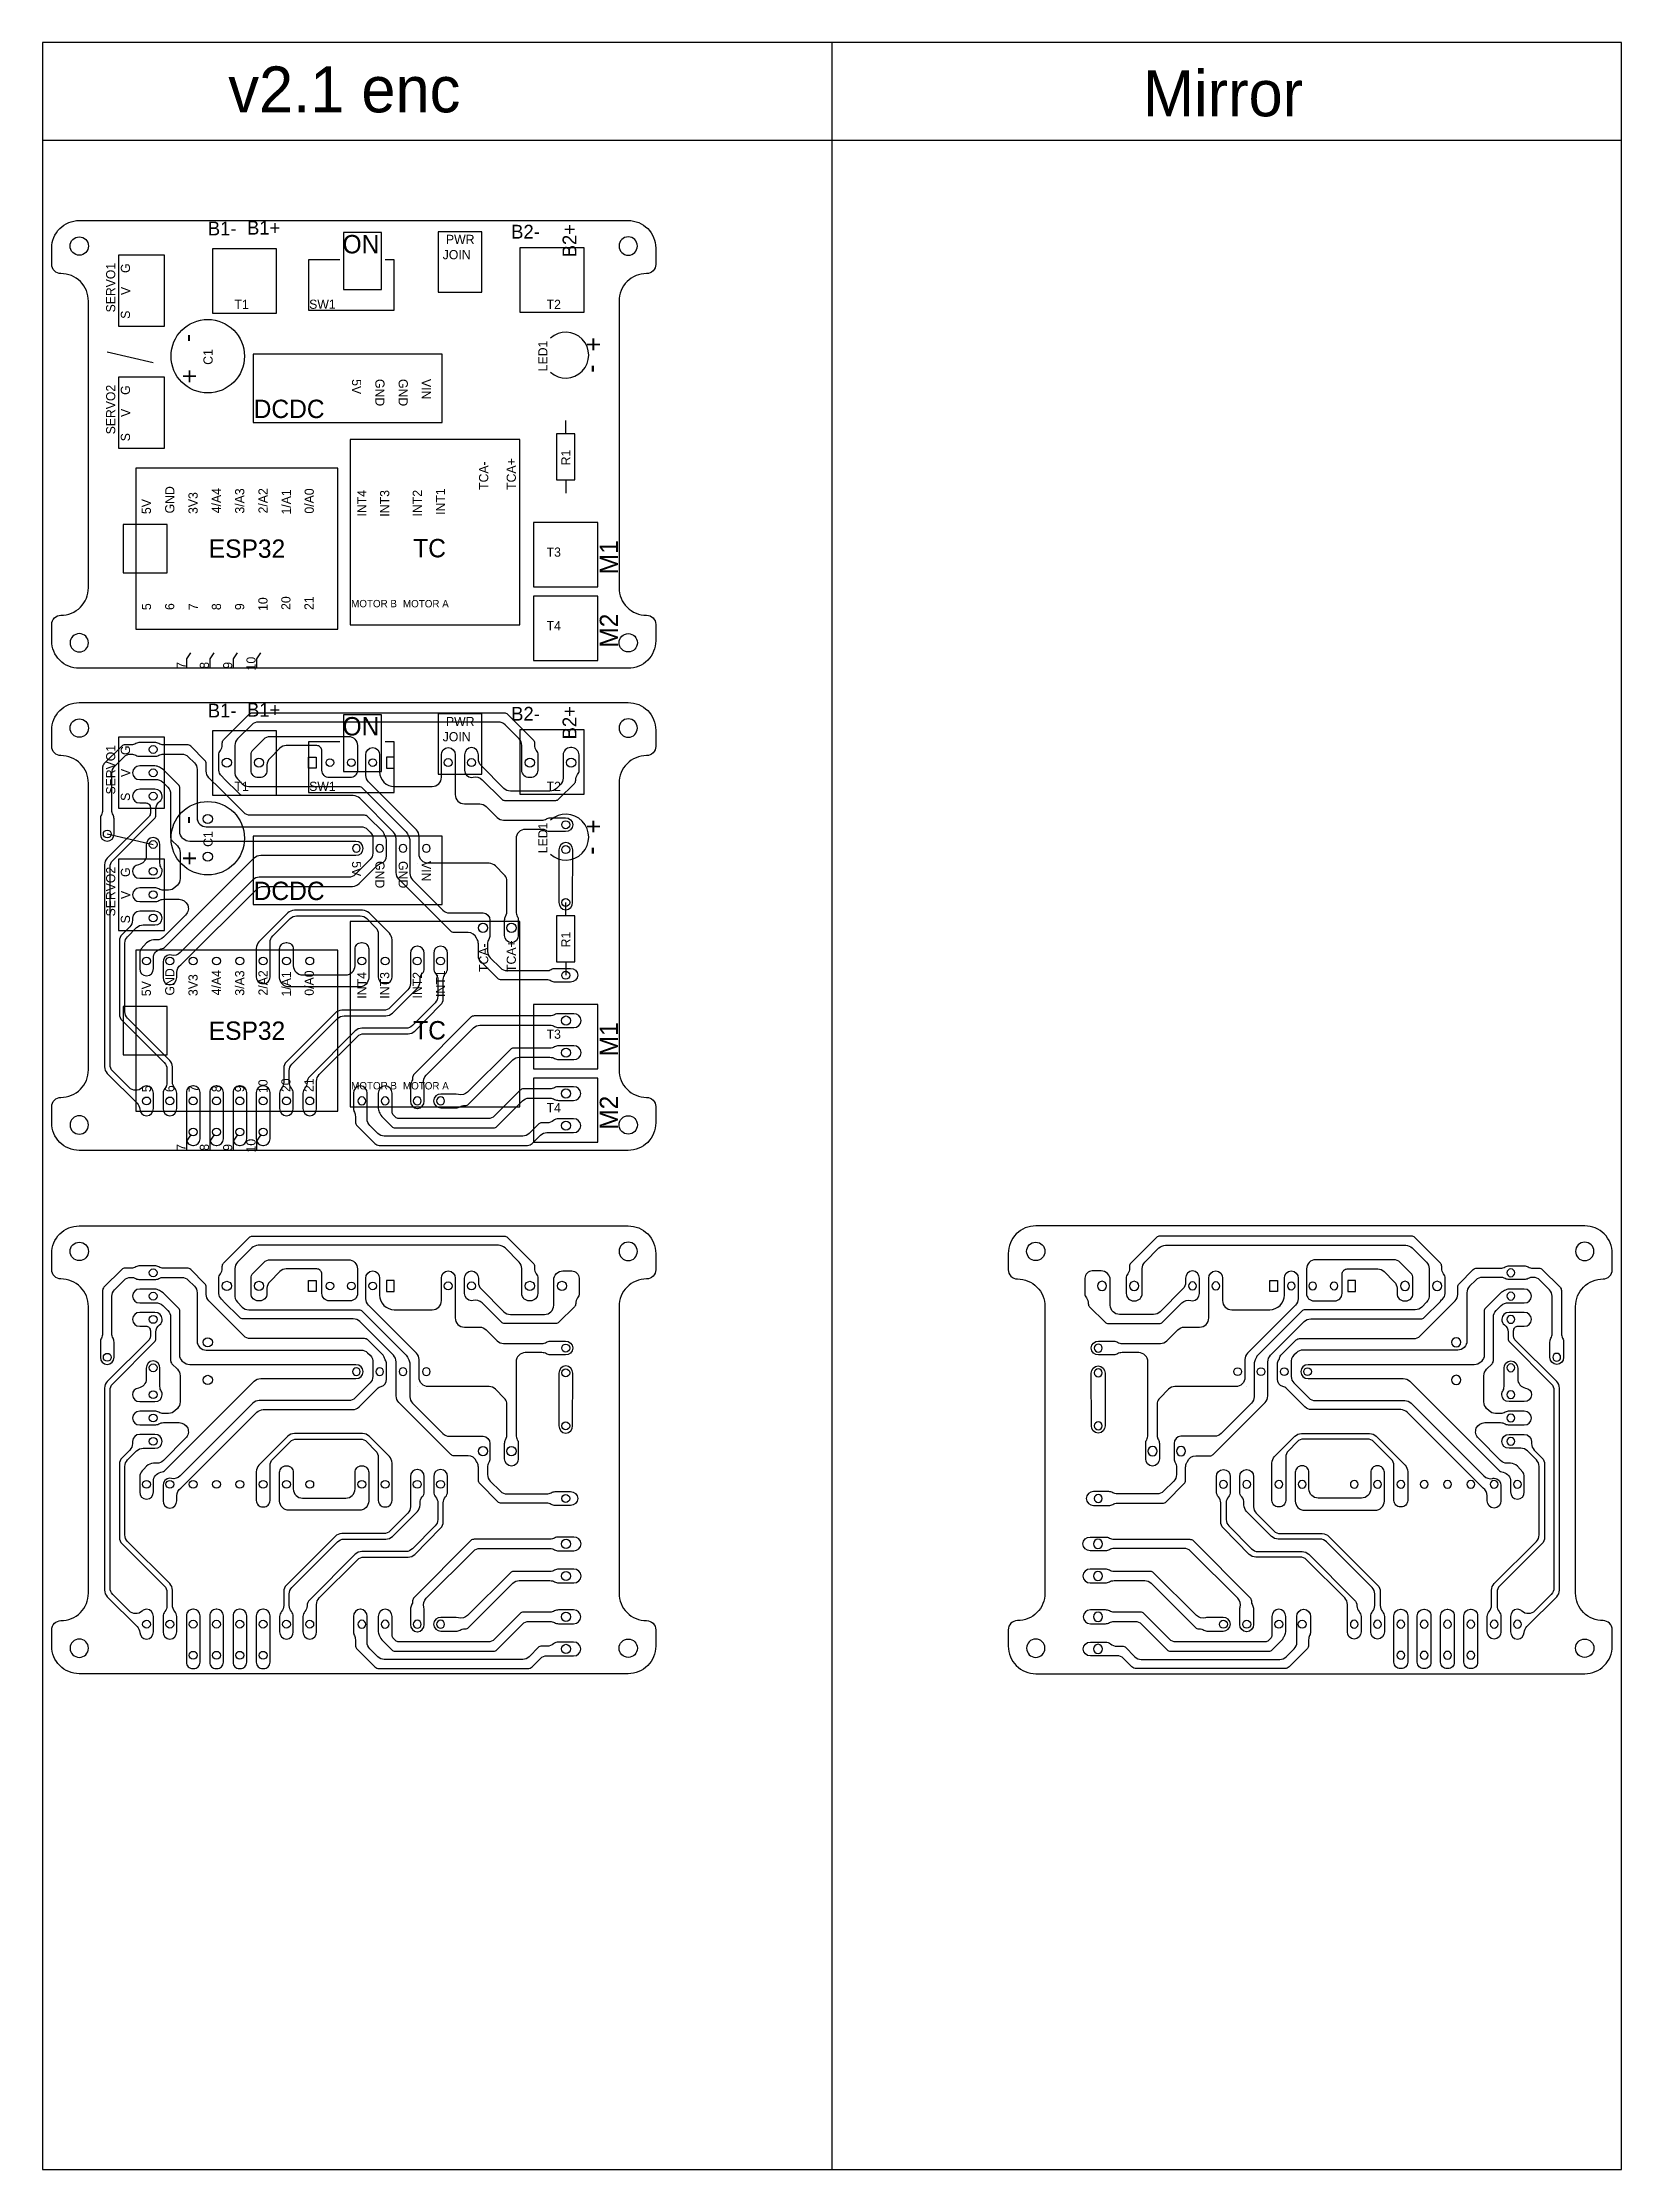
# Model space of a CAD drawing. Extents: x 112 to 478, y -155 to 77.
# Drawn here: x 306 to 478, y -155 to 76.7 of the extents above; entities that cross this region are included whole.
import ezdxf

# ---------------------------------------------------------------- set-up
doc = ezdxf.new("R2010")
doc.units = 0
for name, color, linetype in [('DEFAULT', 7, 'CONTINUOUS'), ('HOLES', 7, 'CONTINUOUS'), ('MASK', 2, 'CONTINUOUS'), ('TRACES', 150, 'CONTINUOUS')]:
    doc.layers.add(name, color=color, linetype=linetype)
doc.styles.add('DEFAULT', font='txt')

msp = doc.modelspace()

# ---------------------------------------------------------------- texts
at = {"layer": 'DEFAULT', "style": 'DEFAULT'}
for s, p in [('v2.1 enc', (326.24, 69.07)), ('Mirror', (425.87, 68.64))]:
    msp.add_text(s, height=5, dxfattribs=at).set_placement(p)
at = {"layer": 'MASK', "style": 'DEFAULT'}
for s, height, p in [('B1-', 1.5, (324.01, 55.67)), ('B1+', 1.5, (328.28, 55.75)), ('ON', 2, (338.68, 53.71)), ('B2-', 1.5, (357.05, 55.32)), ('T1', 1, (326.91, 47.65)), ('SW1', 1, (335.04, 47.67)), ('T2', 1, (360.91, 47.65)), ('DCDC', 2, (329, 35.77)), ('ESP32', 2, (324.11, 20.55)), ('TC', 2, (346.38, 20.6)), ('T3', 1, (360.91, 20.67)), ('MOTOR B', 0.8, (339.62, 15.16)), ('MOTOR A', 0.8, (345.26, 15.15)), ('T4', 1, (360.91, 12.65)), ('B1-', 1.5, (324.01, 3.16)), ('B1+', 1.5, (328.28, 3.24)), ('ON', 2, (338.68, 1.2)), ('B2-', 1.5, (357.05, 2.81)), ('T1', 1, (326.91, -4.85)), ('SW1', 1, (335.04, -4.84)), ('T2', 1, (360.91, -4.85)), ('DCDC', 2, (329, -16.73)), ('ESP32', 2, (324.11, -31.96)), ('TC', 2, (346.38, -31.91)), ('T3', 1, (360.91, -31.84)), ('MOTOR B', 0.8, (339.62, -37.35)), ('MOTOR A', 0.8, (345.26, -37.36)), ('T4', 1, (360.91, -39.85))]:
    msp.add_text(s, height=height, dxfattribs=at).set_placement(p)
for s, height, rotation, p in [('B2+', 1.5, 90, (364.15, 53.28)), ('SERVO1', 0.994, 90, (313.92, 47.28)), ('G', 1, 90, (315.53, 51.57)), ('V', 1, 90, (315.55, 49.17)), ('S', 1, 90, (315.53, 46.58)), ('-', 2, 90, (322.72, 44.05)), ('LED1', 1, 90, (361, 40.86)), ('+', 2, 90, (366.98, 43.01)), ('C1', 1, 90, (324.53, 41.57)), ('+', 2, 90, (322.98, 39.54)), ('5V', 1, 270, (339.71, 40.01)), ('GND', 1, 270, (342.25, 40.03)), ('GND', 1, 270, (344.79, 40.03)), ('VIN', 1, 270, (347.31, 40.03)), ('-', 2, 90, (366.72, 40.72)), ('SERVO2', 0.994, 90, (313.92, 34)), ('G', 1, 90, (315.53, 38.29)), ('V', 1, 90, (315.55, 35.89)), ('S', 1, 90, (315.53, 33.24)), ('TCA-', 1, 90, (354.55, 27.94)), ('TCA+', 1, 90, (357.56, 27.94)), ('R1', 1, 90, (363.5, 30.62)), ('GND', 1, 90, (320.36, 25.38)), ('4/A4', 1, 90, (325.44, 25.4)), ('3/A3', 1, 90, (327.98, 25.36)), ('2/A2', 1, 90, (330.52, 25.38)), ('1/A1', 1, 90, (333.05, 25.26)), ('0/A0', 1, 90, (335.55, 25.36)), ('INT4', 1, 90, (341.28, 25.04)), ('INT3', 1, 90, (343.77, 25.03)), ('INT2', 1, 90, (347.32, 25.05)), ('INT1', 1, 90, (349.86, 25.22)), ('5V', 1, 90, (317.81, 25.31)), ('3V3', 1, 90, (322.9, 25.32)), ('M1', 2, 90, (368.7, 18.75)), ('20', 1, 90, (333.01, 14.87)), ('21', 1, 90, (335.52, 14.87)), ('5', 1, 90, (317.82, 14.85)), ('6', 1, 90, (320.35, 14.86)), ('7', 1, 90, (322.92, 14.84)), ('8', 1, 90, (325.44, 14.85)), ('9', 1, 90, (327.97, 14.85)), ('10', 1, 90, (330.51, 14.76)), ('M2', 2, 90, (368.7, 10.75)), ('10', 1, 90, (329.21, 8.28)), ('7', 1, 90, (321.61, 8.46)), ('8', 1, 90, (324.13, 8.46)), ('9', 1, 90, (326.67, 8.46)), ('B2+', 1.5, 90, (364.15, 0.77)), ('SERVO1', 0.994, 90, (313.92, -5.23)), ('G', 1, 90, (315.53, -0.94)), ('V', 1, 90, (315.55, -3.33)), ('S', 1, 90, (315.53, -5.93)), ('-', 2, 90, (322.72, -8.46)), ('LED1', 1, 90, (361, -11.64)), ('+', 2, 90, (366.98, -9.5)), ('+', 2, 90, (322.98, -12.97)), ('C1', 1, 90, (324.53, -10.94)), ('-', 2, 90, (366.72, -11.78)), ('SERVO2', 0.994, 90, (313.92, -18.51)), ('G', 1, 90, (315.53, -14.22)), ('5V', 1, 270, (339.71, -12.5)), ('GND', 1, 270, (342.25, -12.48)), ('GND', 1, 270, (344.79, -12.48)), ('VIN', 1, 270, (347.31, -12.48)), ('V', 1, 90, (315.55, -16.62)), ('S', 1, 90, (315.53, -19.27)), ('R1', 1, 90, (363.5, -21.89)), ('TCA-', 1, 90, (354.55, -24.57)), ('TCA+', 1, 90, (357.56, -24.57)), ('GND', 1, 90, (320.36, -27.13)), ('3V3', 1, 90, (322.9, -27.19)), ('4/A4', 1, 90, (325.44, -27.11)), ('3/A3', 1, 90, (327.98, -27.15)), ('2/A2', 1, 90, (330.52, -27.13)), ('1/A1', 1, 90, (333.05, -27.24)), ('0/A0', 1, 90, (335.55, -27.15)), ('INT4', 1, 90, (341.28, -27.47)), ('INT3', 1, 90, (343.77, -27.47)), ('INT2', 1, 90, (347.32, -27.46)), ('INT1', 1, 90, (349.86, -27.29)), ('5V', 1, 90, (317.81, -27.2)), ('M1', 2, 90, (368.7, -33.76)), ('5', 1, 90, (317.82, -37.66)), ('6', 1, 90, (320.35, -37.65)), ('7', 1, 90, (322.92, -37.67)), ('8', 1, 90, (325.44, -37.66)), ('9', 1, 90, (327.97, -37.66)), ('10', 1, 90, (330.51, -37.75)), ('20', 1, 90, (333.01, -37.64)), ('21', 1, 90, (335.52, -37.64)), ('M2', 2, 90, (368.7, -41.76)), ('7', 1, 90, (321.61, -44.05)), ('8', 1, 90, (324.13, -44.04)), ('9', 1, 90, (326.67, -44.05)), ('10', 1, 90, (329.21, -44.23))]:
    msp.add_text(s, height=height, rotation=rotation, dxfattribs=at).set_placement(p)

# ---------------------------------------------------------------- blocks, each defined once
blk = doc.blocks.new('_X8')
at = {"layer": 'MASK', "extrusion": (0, 0, -1), "style": 'DEFAULT'}
for s, p in [('JOIN', (5.47, 23.04)), ('PWR', (5.12, 21.38))]:
    blk.add_text(s, height=1, rotation=180, dxfattribs=at).set_placement(p)

# ---------------------------------------------------------------- linework, layer by layer
at = {"layer": 'DEFAULT'}
for p, q in [((392, -155), (392, 76.67)), ((306, 66.03), (478, 66.03))]:
    msp.add_line(p, q, dxfattribs=at)
msp.add_lwpolyline([(306, -155), (478, -155), (478, 76.67), (306, 76.67)], close=True, dxfattribs=at)
for points in [[(371.8, 51.51, 0.414214), (368.8, 48.51), (368.8, 17.29, 0.414214), (371.8, 14.29, -0.414214), (372.8, 13.29), (372.8, 11.51, -0.414214), (369.8, 8.51), (310, 8.51, -0.414214), (307, 11.51), (307, 13.29, -0.414214), (308, 14.29, 0.414214), (311, 17.29), (311, 48.51, 0.414214), (308, 51.51, -0.414214), (307, 52.51), (307, 54.29, -0.414214), (310, 57.29), (369.8, 57.29, -0.414214), (372.8, 54.29), (372.8, 52.51, -0.414214)], [(371.8, -1, 0.414214), (368.8, -4), (368.8, -35.22, 0.414214), (371.8, -38.22, -0.414214), (372.8, -39.22), (372.8, -41, -0.414214), (369.8, -44), (310, -44, -0.414214), (307, -41), (307, -39.22, -0.414214), (308, -38.22, 0.414214), (311, -35.22), (311, -4, 0.414214), (308, -1, -0.414214), (307, 0), (307, 1.78, -0.414214), (310, 4.78), (369.8, 4.78, -0.414214), (372.8, 1.78), (372.8, 0, -0.414214)], [(371.8, -58, 0.414214), (368.8, -61), (368.8, -92.22, 0.414214), (371.8, -95.22, -0.414214), (372.8, -96.22), (372.8, -98, -0.414214), (369.8, -101), (310, -101, -0.414214), (307, -98), (307, -96.22, -0.414214), (308, -95.22, 0.414214), (311, -92.22), (311, -61, 0.414214), (308, -58, -0.414214), (307, -57), (307, -55.22, -0.414214), (310, -52.22), (369.8, -52.22, -0.414214), (372.8, -55.22), (372.8, -57, -0.414214)], [(412.2, -58, -0.414214), (415.2, -61), (415.2, -92.22, -0.414214), (412.2, -95.22, 0.414214), (411.2, -96.22), (411.2, -98, 0.414214), (414.2, -101), (474, -101, 0.414214), (477, -98), (477, -96.22, 0.414214), (476, -95.22, -0.414214), (473, -92.22), (473, -61, -0.414214), (476, -58, 0.414214), (477, -57), (477, -55.22, 0.414214), (474, -52.22), (414.2, -52.22, 0.414214), (411.2, -55.22), (411.2, -57, 0.414214)]]:
    msp.add_lwpolyline(points, format="xyb", close=True, dxfattribs=at)
for centre in [(310, 54.51), (369.8, 11.29), (310, 2), (369.8, -41.22), (310, -55), (414.2, -55), (369.8, -98.22), (474, -98.22)]:
    msp.add_circle(centre, 1, dxfattribs=at)
at = {"layer": 'DEFAULT', "extrusion": (0, 0, -1)}
for centre in [(-369.8, 54.51), (-310, 11.29), (-369.8, 2), (-310, -41.22), (-369.8, -55), (-474, -55), (-310, -98.22), (-414.2, -98.22)]:
    msp.add_circle(centre, 1, dxfattribs=at)
at = {"layer": 'HOLES'}
for points in [[(334.98, -2.36), (334.98, -1.16), (335.81, -1.16), (335.81, -2.36)], [(344.31, -2.36), (344.31, -1.16), (343.48, -1.16), (343.48, -2.36)], [(334.98, -59.36), (334.98, -58.16), (335.81, -58.16), (335.81, -59.36)], [(344.31, -59.36), (344.31, -58.16), (343.48, -58.16), (343.48, -59.36)], [(439.69, -59.36), (439.69, -58.16), (440.52, -58.16), (440.52, -59.36)], [(449.02, -59.36), (449.02, -58.16), (448.19, -58.16), (448.19, -59.36)]]:
    msp.add_lwpolyline(points, close=True, dxfattribs=at)
for centre, radius in [((318.05, -0.33), 0.425), ((326.08, -1.76), 0.5), ((329.58, -1.76), 0.5), ((337.31, -1.76), 0.415), ((339.64, -1.76), 0.415), ((341.97, -1.76), 0.415), ((350.19, -1.76), 0.43), ((352.73, -1.76), 0.43), ((359.08, -1.76), 0.5), ((363.58, -1.76), 0.5), ((318.05, -2.87), 0.425), ((318.05, -5.41), 0.425), ((313.05, -9.53), 0.425), ((324, -7.9), 0.5), ((363, -8.53), 0.43), ((318.05, -10.68), 0.425), ((324, -12), 0.5), ((363, -11.23), 0.43), ((318.05, -13.61), 0.425), ((318.05, -16.15), 0.425), ((318.05, -18.69), 0.425), ((363, -17), 0.43), ((353.98, -19.76), 0.5), ((357.08, -19.76), 0.5), ((317.33, -23.37), 0.425), ((319.87, -23.37), 0.425), ((322.41, -23.37), 0.425), ((324.95, -23.37), 0.425), ((327.49, -23.37), 0.425), ((330.03, -23.37), 0.425), ((332.57, -23.37), 0.425), ((335.11, -23.37), 0.425), ((340.78, -23.37), 0.43), ((343.32, -23.37), 0.43), ((346.82, -23.37), 0.43), ((349.36, -23.37), 0.43), ((363, -24.92), 0.43), ((363.03, -29.86), 0.5), ((363.03, -33.36), 0.5), ((317.33, -38.61), 0.425), ((319.87, -38.61), 0.425), ((322.41, -38.61), 0.425), ((324.95, -38.61), 0.425), ((327.49, -38.61), 0.425), ((330.03, -38.61), 0.425), ((332.57, -38.61), 0.425), ((335.11, -38.61), 0.425), ((363.02, -37.8), 0.5), ((322.41, -41.99), 0.425), ((324.95, -41.99), 0.425), ((327.49, -41.99), 0.425), ((330.03, -41.99), 0.425), ((363.02, -41.3), 0.5), ((318.05, -57.33), 0.425), ((318.05, -59.87), 0.425), ((326.08, -58.76), 0.5), ((329.58, -58.76), 0.5), ((337.31, -58.76), 0.415), ((339.64, -58.76), 0.415), ((341.97, -58.76), 0.415), ((350.19, -58.76), 0.43), ((352.73, -58.76), 0.43), ((359.08, -58.76), 0.5), ((362.58, -58.76), 0.5), ((318.05, -62.41), 0.425), ((324, -64.9), 0.5), ((313.05, -66.53), 0.425), ((363, -65.53), 0.43), ((318.05, -67.68), 0.425), ((324, -69), 0.5), ((363, -68.23), 0.43), ((436.19, -68.1), 0.415), ((438.73, -68.1), 0.415), ((441.27, -68.1), 0.415), ((443.81, -68.1), 0.415), ((318.05, -70.61), 0.425), ((318.05, -73.15), 0.425), ((363, -74), 0.43), ((318.05, -75.69), 0.425), ((353.98, -76.76), 0.5), ((357.08, -76.76), 0.5), ((317.33, -80.37), 0.425), ((319.87, -80.37), 0.425), ((322.41, -80.37), 0.425), ((324.95, -80.37), 0.425), ((327.49, -80.37), 0.425), ((330.03, -80.37), 0.425), ((332.57, -80.37), 0.425), ((335.11, -80.37), 0.425), ((340.78, -80.37), 0.43), ((343.32, -80.37), 0.43), ((346.82, -80.37), 0.43), ((349.36, -80.37), 0.43), ((363, -81.92), 0.43), ((363.03, -86.86), 0.5), ((363.03, -90.36), 0.5), ((363.02, -94.8), 0.5), ((317.33, -95.61), 0.425), ((319.87, -95.61), 0.425), ((322.41, -95.61), 0.425), ((324.95, -95.61), 0.425), ((327.49, -95.61), 0.425), ((330.03, -95.61), 0.425), ((332.57, -95.61), 0.425), ((335.11, -95.61), 0.425), ((434.64, -95.61), 0.43), ((437.18, -95.61), 0.43), ((440.68, -95.61), 0.43), ((443.22, -95.61), 0.43), ((322.41, -98.99), 0.425), ((324.95, -98.99), 0.425), ((327.49, -98.99), 0.425), ((330.03, -98.99), 0.425), ((363.02, -98.3), 0.5)]:
    msp.add_circle(centre, radius, dxfattribs=at)
at = {"layer": 'HOLES', "extrusion": (0, 0, -1)}
for centre, radius in [((-340.19, -11.1), 0.415), ((-342.73, -11.1), 0.415), ((-345.27, -11.1), 0.415), ((-347.81, -11.1), 0.415), ((-340.78, -38.61), 0.43), ((-343.32, -38.61), 0.43), ((-346.82, -38.61), 0.43), ((-349.36, -38.61), 0.43), ((-465.95, -57.33), 0.425), ((-421.42, -58.76), 0.5), ((-424.92, -58.76), 0.5), ((-431.27, -58.76), 0.43), ((-433.81, -58.76), 0.43), ((-442.03, -58.76), 0.415), ((-444.36, -58.76), 0.415), ((-446.69, -58.76), 0.415), ((-454.42, -58.76), 0.5), ((-457.92, -58.76), 0.5), ((-465.95, -59.87), 0.425), ((-465.95, -62.41), 0.425), ((-460, -64.9), 0.5), ((-421, -65.53), 0.43), ((-470.95, -66.53), 0.425), ((-340.19, -68.1), 0.415), ((-342.73, -68.1), 0.415), ((-345.27, -68.1), 0.415), ((-347.81, -68.1), 0.415), ((-421, -68.23), 0.43), ((-460, -69), 0.5), ((-465.95, -67.68), 0.425), ((-465.95, -70.61), 0.425), ((-421, -74), 0.43), ((-465.95, -73.15), 0.425), ((-426.92, -76.76), 0.5), ((-430.02, -76.76), 0.5), ((-465.95, -75.69), 0.425), ((-434.64, -80.37), 0.43), ((-437.18, -80.37), 0.43), ((-440.68, -80.37), 0.43), ((-443.22, -80.37), 0.43), ((-448.89, -80.37), 0.425), ((-451.43, -80.37), 0.425), ((-453.97, -80.37), 0.425), ((-456.51, -80.37), 0.425), ((-459.05, -80.37), 0.425), ((-461.59, -80.37), 0.425), ((-464.13, -80.37), 0.425), ((-466.67, -80.37), 0.425), ((-421, -81.92), 0.43), ((-420.97, -86.86), 0.5), ((-420.97, -90.36), 0.5), ((-420.98, -94.8), 0.5), ((-340.78, -95.61), 0.43), ((-343.32, -95.61), 0.43), ((-346.82, -95.61), 0.43), ((-349.36, -95.61), 0.43), ((-448.89, -95.61), 0.425), ((-451.43, -95.61), 0.425), ((-453.97, -95.61), 0.425), ((-456.51, -95.61), 0.425), ((-459.05, -95.61), 0.425), ((-461.59, -95.61), 0.425), ((-464.13, -95.61), 0.425), ((-466.67, -95.61), 0.425), ((-420.98, -98.3), 0.5), ((-453.97, -98.99), 0.425), ((-456.51, -98.99), 0.425), ((-459.05, -98.99), 0.425), ((-461.59, -98.99), 0.425)]:
    msp.add_circle(centre, radius, dxfattribs=at)
at = {"layer": 'MASK'}
for p, q in [((313.05, 42.98), (318.05, 41.83)), ((363, 34.05), (363, 35.51)), ((363, 29.05), (363, 27.58)), ((313.05, -9.53), (318.05, -10.68)), ((363, -18.46), (363, -17)), ((363, -23.46), (363, -24.92))]:
    msp.add_line(p, q, dxfattribs=at)
for points in [[(338.78, 49.77), (342.92, 49.77), (342.92, 55.97), (338.78, 55.97)], [(349.08, 49.49), (353.86, 49.49), (353.86, 56.04), (349.08, 56.04)], [(319.3, 45.77), (319.3, 53.52), (314.29, 53.52), (314.29, 45.77)], [(324.5, 47.21), (331.5, 47.21), (331.5, 54.21), (324.5, 54.21)], [(358, 47.31), (365, 47.31), (365, 54.31), (358, 54.31)], [(328.93, 35.29), (349.53, 35.29), (349.53, 42.72), (328.93, 42.72)], [(319.3, 32.48), (319.3, 40.23), (314.29, 40.23), (314.29, 32.48)], [(339.51, 13.24), (357.98, 13.24), (357.98, 33.44), (339.51, 33.44)], [(362, 29.05), (364, 29.05), (364, 34.05), (362, 34.05)], [(316.18, 12.79), (338.18, 12.79), (338.18, 30.31), (316.18, 30.31)], [(314.78, 18.92), (319.57, 18.92), (319.57, 24.18), (314.78, 24.18)], [(359.5, 17.38), (366.5, 17.38), (366.5, 24.38), (359.5, 24.38)], [(359.5, 9.38), (366.5, 9.38), (366.5, 16.38), (359.5, 16.38)], [(338.78, -2.74), (342.92, -2.74), (342.92, 3.46), (338.78, 3.46)], [(349.08, -3.02), (353.86, -3.02), (353.86, 3.54), (349.08, 3.54)], [(319.3, -6.74), (319.3, 1.01), (314.29, 1.01), (314.29, -6.74)], [(324.5, -5.3), (331.5, -5.3), (331.5, 1.7), (324.5, 1.7)], [(358, -5.2), (365, -5.2), (365, 1.8), (358, 1.8)], [(328.93, -17.22), (349.53, -17.22), (349.53, -9.78), (328.93, -9.78)], [(319.3, -20.03), (319.3, -12.28), (314.29, -12.28), (314.29, -20.03)], [(362, -23.46), (364, -23.46), (364, -18.46), (362, -18.46)], [(339.51, -39.26), (357.98, -39.26), (357.98, -19.07), (339.51, -19.07)], [(316.18, -39.72), (338.18, -39.72), (338.18, -22.2), (316.18, -22.2)], [(314.78, -33.59), (319.57, -33.59), (319.57, -28.33), (314.78, -28.33)], [(359.5, -35.12), (366.5, -35.12), (366.5, -28.12), (359.5, -28.12)], [(359.5, -43.12), (366.5, -43.12), (366.5, -36.12), (359.5, -36.12)]]:
    msp.add_lwpolyline(points, close=True, dxfattribs=at)
for points in [[(338.38, 52.99), (334.98, 52.99), (334.98, 47.51), (344.31, 47.51), (344.31, 52.99), (343.32, 52.99)], [(321.71, 8.51), (321.71, 9.53), (322.17, 10.18)], [(324.25, 8.51), (324.25, 9.53), (324.71, 10.18)], [(326.79, 8.51), (326.79, 9.53), (327.25, 10.18)], [(329.33, 8.51), (329.33, 9.53), (329.79, 10.18)], [(338.38, 0.49), (334.98, 0.49), (334.98, -5), (344.31, -5), (344.31, 0.49), (343.32, 0.49)], [(321.71, -44), (321.71, -42.98), (322.17, -42.33)], [(324.25, -44), (324.25, -42.98), (324.71, -42.33)], [(326.79, -44), (326.79, -42.98), (327.25, -42.33)], [(329.33, -44), (329.33, -42.98), (329.79, -42.33)]]:
    msp.add_lwpolyline(points, dxfattribs=at)
for centre in [(324, 42.51), (324, -10)]:
    msp.add_circle(centre, 4, dxfattribs=at)
for centre in [(363, 42.63), (363, -9.88)]:
    msp.add_arc(centre, 2.5, 227.8803, 132.1197, dxfattribs=at)
at = {"layer": 'TRACES'}
for p, q in [((322.99, -8), (322.99, -8)), ((346.81, -12.73), (346.82, -12.73)), ((346.81, -12.73), (346.82, -12.73)), ((322.99, -65), (322.99, -65)), ((461.01, -65), (461.01, -65)), ((346.81, -69.73), (346.82, -69.73)), ((346.81, -69.73), (346.82, -69.73)), ((437.19, -69.73), (437.18, -69.73)), ((437.19, -69.73), (437.18, -69.73))]:
    msp.add_line(p, q, dxfattribs=at)
for points in [[(350.48, -20.11), (344.82, -14.45, -0.198912), (344.52, -13.74), (344.52, -10.03, 0.198912), (344.23, -9.32), (340.56, -5.65, 0.198912), (339.85, -5.36), (327.84, -5.36, -0.219363), (327.49, -5.21), (325.73, -3.45), (325.67, -3.38), (325.5, -3.2, -0.222235), (325.21, -2.59), (325.21, -0.93, -0.16464), (325.38, -0.44, 0.16464), (325.58, 0.16), (325.58, 0.37, -0.219363), (325.73, 0.73), (328.52, 3.52, -0.219363), (328.87, 3.66), (356.29, 3.66, -0.219363), (356.65, 3.52), (359.44, 0.73, -0.219363), (359.58, 0.37), (359.58, 0.16, 0.16464), (359.79, -0.44, -0.16464), (359.95, -0.93), (359.95, -2.59, -0.414214), (359.15, -3.39), (359.01, -3.39, -0.414214), (358.21, -2.59), (358.21, 0.12, 0.198912), (357.92, 0.83), (356.38, 2.37, 0.198912), (355.67, 2.66), (329.5, 2.66, 0.198912), (328.79, 2.37), (327.25, 0.83, 0.198912), (326.95, 0.12), (326.95, -2.59), (326.95, -2.69, 0.234428), (327.23, -3.54), (327.76, -4.06, 0.198912), (328.46, -4.36), (340.47, -4.36, -0.219363), (340.83, -4.5), (345.63, -9.3), (345.76, -9.52), (345.89, -9.82, -0.144077), (346.02, -10.27), (346.02, -13.83, 0.198912), (346.31, -14.53), (349.62, -17.84, 0.198912), (350.32, -18.13), (353.99, -18.13, -0.405983), (354.73, -18.93), (354.73, -20.59, -0.131782), (354.62, -21.01, 0.132138), (354.48, -21.51), (354.48, -22.32, 0.198912), (354.78, -23.03), (355.88, -24.13, 0.198912), (356.59, -24.42), (360.91, -24.42, 0.133077), (361.42, -24.29, -0.132715), (361.84, -24.17), (363.5, -24.17, -0.405223), (364.3, -24.92), (364.3, -24.92, -0.406009), (363.5, -25.67), (361.84, -25.67, -0.130845), (361.42, -25.56, 0.131193), (360.92, -25.42), (355.97, -25.42, -0.219363), (355.61, -25.28), (353.63, -23.3, -0.219363), (353.48, -22.94), (353.48, -21.51, 0.132138), (353.35, -21.01), (353.29, -20.89, 0.309256), (352.36, -20.26), (350.83, -20.26, -0.219363)], [(340.48, -14.94), (342.46, -12.96, -0.130279), (342.9, -12.71, 0.328187), (343.46, -11.93), (343.46, -10.27, 0.137263), (343.34, -9.83), (343.22, -9.53), (343.09, -9.3), (341.43, -7.65, 0.219363), (341.08, -7.5), (328.64, -7.5, -0.198912), (327.93, -7.21), (325.35, -4.63), (324.12, -3.4, -0.198912), (323.83, -2.69), (323.83, -1.87, 0.219363), (323.68, -1.52), (322.14, 0.03, 0.219363), (321.78, 0.17), (319.17, 0.17, -0.132138), (318.67, 0.31, 0.126952), (318.25, 0.42), (316.59, 0.42, 0.131782), (316.17, 0.31, -0.137017), (315.66, 0.17), (314.98, 0.17, 0.219363), (314.63, 0.03), (312.69, -1.91, 0.219363), (312.55, -2.26), (312.55, -6.94, -0.133077), (312.41, -7.45, 0.127835), (312.3, -7.87), (312.3, -9.53, 0.41345), (313.04, -10.33), (313.05, -10.33, 0.41345), (313.79, -9.53), (313.79, -7.87, 0.130845), (313.68, -7.45, -0.136021), (313.55, -6.95), (313.55, -2.88, -0.198912), (313.84, -2.17), (314.9, -1.12, -0.198912), (315.6, -0.83), (315.66, -0.83, -0.132138), (316.17, -0.96, 0.126952), (316.59, -1.07), (318.25, -1.07, 0.131782), (318.67, -0.96, -0.137017), (319.17, -0.83), (321.16, -0.83, -0.198912), (321.87, -1.12), (322.54, -1.79, -0.198912), (322.83, -2.5), (322.83, -7.75, 0.414214), (323.83, -8.75), (340.7, -8.75, -0.19821), (341.41, -9.04), (341.69, -9.32, -0.233554), (341.98, -10.16), (341.97, -10.27), (341.97, -11.63, -0.198912), (341.68, -12.33), (340.05, -13.96, -0.198912), (339.34, -14.25), (329.61, -14.25, 0.198912), (328.9, -14.54), (320.98, -22.46, -0.260926), (320.04, -22.73), (319.88, -22.71), (319.87, -22.71, 0.41345), (319.13, -23.51), (319.13, -25.17, 0.41345), (319.87, -25.97), (319.88, -25.97, 0.41345), (320.62, -25.17), (320.62, -24.61, -0.247003), (321.06, -23.79), (321.14, -23.72), (329.33, -15.53, -0.198912), (330.04, -15.24), (339.77, -15.24, 0.198912)], [(356.57, -14.51, 0.155582), (356.29, -13.97), (355.35, -13.02, 0.198912), (354.64, -12.73), (348.02, -12.73, -0.414214), (347.02, -11.73), (347.02, -9.78, 0.198912), (346.73, -9.08), (341.52, -3.86, -0.198912), (341.22, -3.16), (341.22, -0.93, -0.41345), (341.97, -0.13), (341.97, -0.13, -0.41345), (342.72, -0.93), (342.72, -2.76, 0.414214), (344.32, -4.36), (348.45, -4.36, 0.414214), (349.45, -3.36), (349.45, -0.93, -0.41345), (350.2, -0.13), (350.2, -0.13, -0.41345), (350.95, -0.93), (350.95, -5.25, 0.414214), (351.95, -6.25), (353.63, -6.25, -0.198912), (354.34, -6.55), (355.53, -7.74, 0.198912), (356.23, -8.03), (360.39, -8.03, 0.137017), (360.89, -7.89, -0.131782), (361.31, -7.78), (362.97, -7.78, -0.41345), (363.77, -8.52), (363.77, -8.53, -0.41345), (362.97, -9.28), (361.31, -9.28, -0.126952), (360.89, -9.16, 0.132138), (360.39, -9.03), (358.58, -9.03, 0.414214), (357.58, -10.03), (357.58, -18, 0.137045), (357.72, -18.51, -0.131837), (357.83, -18.93), (357.83, -20.59, -0.41345), (357.09, -21.39), (357.08, -21.39, -0.41345), (356.34, -20.59), (356.34, -18.93, -0.1269), (356.45, -18.51), (356.57, -18.17)], [(364.29, -3.07, 0.16464), (364.45, -2.59), (364.45, -0.93, 0.414214), (363.65, -0.13), (363.51, -0.13, 0.414214), (362.71, -0.93), (362.71, -3.44, -0.198912), (362.42, -4.14), (361.99, -4.58, -0.198912), (361.28, -4.87), (356.96, -4.87, -0.198912), (356.25, -4.58), (353.77, -2.09, -0.198912), (353.48, -1.38), (353.48, -0.93, 0.41345), (352.73, -0.13), (352.73, -0.13, 0.41345), (351.98, -0.93), (351.98, -2.59, 0.41345), (352.73, -3.39), (352.73, -3.39), (352.91, -3.36, -0.26889), (353.88, -3.62), (355.99, -5.72, 0.219363), (356.34, -5.87), (361.9, -5.87, 0.219363), (362.26, -5.72), (363.94, -4.04, 0.219363), (364.08, -3.69), (364.08, -3.68, -0.16464)], [(315.44, -37.16), (313.64, -35.36, -0.198912), (313.35, -34.66), (313.35, -13.13, -0.198912), (313.64, -12.43), (318.2, -7.86, 0.198912), (318.35, -7.51), (318.35, -6.79, -0.236058), (318.75, -5.99, 0.237258), (319.05, -5.41), (319.05, -5.4, 0.41345), (318.25, -4.66), (316.59, -4.66, 0.41345), (315.79, -5.4), (315.79, -5.41, 0.41345), (316.59, -6.15), (317.25, -6.15, -0.414214), (317.75, -6.65), (317.75, -7.26, -0.198912), (317.6, -7.62), (313.04, -12.18, 0.198912), (312.75, -12.88), (312.75, -34.9, 0.198912), (313.04, -35.61), (316.3, -38.87, -0.179213), (316.59, -39.5, 0.392204), (317.33, -40.24), (317.34, -40.24, 0.41345), (318.08, -39.44), (318.08, -37.78, 0.41345), (317.34, -36.98), (317.33, -36.98, 0.193407), (316.84, -37.18, -0.407123)], [(316.45, -12.88, 0.369567), (315.79, -13.61), (315.79, -13.62, 0.41345), (316.59, -14.36), (318.25, -14.36, 0.41345), (319.05, -13.62), (319.05, -13.61, 0.139015), (318.94, -13.24, -0.138669), (318.79, -12.72), (318.79, -10.73, 0.41345), (318.05, -9.93), (318.04, -9.93, 0.41345), (317.3, -10.73), (317.3, -11.89, -0.368801)], [(362.25, -17, 0.41345), (362.99, -17.8), (363, -17.8, 0.41345), (363.74, -17), (363.75, -11.27, 0.41345), (363, -10.47), (363, -10.47, 0.41345), (362.25, -11.27)], [(329.29, -22), (329.29, -25.13, 0.414214), (329.99, -25.83), (330.08, -25.83, 0.414214), (330.78, -25.13), (330.78, -21.35, -0.198912), (331.07, -20.64), (332.98, -18.74, -0.198912), (333.68, -18.45), (340.61, -18.45, -0.198912), (341.32, -18.74), (342.28, -19.71, -0.198912), (342.58, -20.42), (342.58, -25.13, 0.414214), (343.28, -25.83), (343.37, -25.83, 0.414214), (344.07, -25.13), (344.07, -21.06, 0.198912), (343.78, -20.35), (341.57, -18.14, 0.198912), (340.86, -17.85), (333.44, -17.85, 0.198912), (332.73, -18.14), (329.58, -21.29, 0.198903)], [(331.83, -25.2), (331.83, -22.06, -0.414214), (332.53, -21.36), (332.62, -21.36, -0.414214), (333.32, -22.06), (333.32, -23.88, 0.414214), (334.32, -24.88), (339.04, -24.88, 0.414214), (340.04, -23.88), (340.04, -22.06, -0.414214), (340.74, -21.36), (340.83, -21.36, -0.414214), (341.53, -22.06), (341.53, -25.2, -0.414214), (340.53, -26.2), (332.83, -26.2, -0.414214)], [(337.88, -29.04), (332.57, -34.35, 0.198912), (332.27, -35.06), (332.27, -36.57, -0.181237), (332.03, -37.23, 0.180422), (331.83, -37.78), (331.83, -39.44, 0.41345), (332.57, -40.24), (332.58, -40.24, 0.41345), (333.32, -39.44), (333.32, -37.78, 0.180422), (333.12, -37.23, -0.181237), (332.87, -36.57), (332.87, -35.31, -0.198912), (333.17, -34.6), (338.13, -29.64, -0.198912), (338.84, -29.34), (343.4, -29.34, 0.198912), (344.11, -29.05), (346.83, -26.32, 0.198912), (347.12, -25.62), (347.12, -25.4, -0.181237), (347.37, -24.74, 0.180422), (347.57, -24.2), (347.57, -22.54, 0.41345), (346.83, -21.74), (346.82, -21.74, 0.41345), (346.08, -22.54), (346.08, -25.82, -0.198912), (345.78, -26.52), (343.86, -28.45, -0.198912), (343.15, -28.74), (338.59, -28.74, 0.198912)], [(340.07, -30.98), (335.11, -35.95, 0.187905), (334.81, -36.62, -0.170298), (334.57, -37.23, 0.180422), (334.37, -37.78), (334.37, -39.44, 0.41345), (335.11, -40.24), (335.12, -40.24, 0.41345), (335.86, -39.44), (335.86, -36.46, -0.198912), (336.15, -35.75), (340.32, -31.58, -0.198912), (341.03, -31.29), (345.83, -31.29, 0.198912), (346.54, -31), (349.37, -28.16, 0.198912), (349.66, -27.46), (349.66, -25.4, -0.181237), (349.91, -24.74, 0.180422), (350.11, -24.2), (350.11, -22.54, 0.41345), (349.37, -21.74), (349.36, -21.74, 0.41345), (348.62, -22.54), (348.62, -24.2, 0.180422), (348.82, -24.74, -0.181237), (349.06, -25.4), (349.06, -27.21, -0.198912), (348.77, -27.91), (346.29, -30.4, -0.198912), (345.58, -30.69), (340.78, -30.69, 0.198912)], [(353.03, -29.36, 0.219363), (352.67, -29.5), (346.47, -35.71, 0.217673), (346.32, -36.06, -0.130916), (346.19, -36.55, 0.131788), (346.08, -36.98), (346.08, -38.63, 0.41345), (346.82, -39.43), (346.83, -39.43, 0.41345), (347.57, -38.63), (347.57, -36.98), (347.54, -36.76, -0.267874), (347.8, -35.79), (352.94, -30.65, -0.198912), (353.65, -30.36), (361.28, -30.36, -0.132138), (361.78, -30.49, 0.131782), (362.21, -30.61), (363.86, -30.61, 0.41345), (364.66, -29.86), (364.66, -29.85, 0.41345), (363.86, -29.11), (362.21, -29.11, 0.131782), (361.78, -29.22, -0.132138), (361.28, -29.36)], [(357.93, -33.86), (361.28, -33.86, -0.132138), (361.78, -33.99, 0.131782), (362.21, -34.11), (363.86, -34.11, 0.41345), (364.66, -33.36), (364.66, -33.35, 0.41345), (363.86, -32.61), (362.21, -32.61, 0.131782), (361.78, -32.72, -0.132138), (361.28, -32.86), (357.31, -32.86, 0.219363), (356.96, -33), (352.31, -37.65, -0.277695), (351.31, -37.9), (351.06, -37.86), (349.4, -37.86, 0.41345), (348.6, -38.6), (348.6, -38.61, 0.41345), (349.4, -39.36), (351.06, -39.36, 0.131782), (351.48, -39.24, -0.132138), (351.98, -39.11), (352.06, -39.11, 0.219363), (352.41, -38.96), (357.22, -34.15, -0.198912)], [(322.37, -43.45), (322.46, -43.45, 0.414214), (323.16, -42.75), (323.16, -37.68, 0.414214), (322.46, -36.98), (322.37, -36.98, 0.414214), (321.67, -37.68), (321.67, -42.75, 0.414214)], [(324.91, -43.45), (325, -43.45, 0.414214), (325.7, -42.75), (325.7, -37.68, 0.414214), (325, -36.98), (324.91, -36.98, 0.414214), (324.21, -37.68), (324.21, -42.75, 0.414214)], [(327.45, -43.45), (327.54, -43.45, 0.414214), (328.24, -42.75), (328.24, -37.68, 0.414214), (327.54, -36.98), (327.45, -36.98, 0.414214), (326.75, -37.68), (326.75, -42.75, 0.414214)], [(329.99, -43.45), (330.08, -43.45, 0.414214), (330.78, -42.75), (330.78, -37.68, 0.414214), (330.08, -36.98), (329.99, -36.98, 0.414214), (329.29, -37.68), (329.29, -42.75, 0.414214)], [(343.22, -42.45, -0.198912), (342.52, -42.15), (341.66, -41.3, -0.198912), (341.36, -40.59), (341.36, -37.78, 0.41345), (340.62, -36.98), (340.61, -36.98, 0.41345), (339.87, -37.78), (339.87, -39.44, 0.122498), (339.97, -39.83, -0.122787), (340.08, -40.3), (340.08, -40.85, 0.219363), (340.29, -41.34), (342.19, -43.24, 0.219363), (342.68, -43.45), (358.84, -43.45, 0.219363), (359.34, -43.24), (360.24, -42.34, -0.198912), (360.94, -42.05), (363.85, -42.05, 0.41345), (364.65, -41.31), (364.65, -41.3, 0.41345), (363.85, -40.56), (362.19, -40.56, 0.179558), (361.65, -40.76, -0.180364), (360.99, -41), (360.29, -41), (360.08, -41.09), (359.01, -42.15, -0.198912), (358.31, -42.45)], [(344.81, -40.54, -0.198912), (344.46, -40.39), (344.22, -40.15, -0.198912), (344.07, -39.8), (344.07, -37.78, 0.41345), (343.33, -36.98), (343.32, -36.98, 0.41345), (342.58, -37.78), (342.58, -39.44, 0.157325), (342.73, -39.93), (342.86, -40.15), (342.97, -40.32), (344.04, -41.39, 0.219363), (344.39, -41.54), (355.14, -41.54, 0.219363), (355.49, -41.39), (358.29, -38.6, -0.198912), (358.99, -38.3), (361.27, -38.3, -0.132138), (361.77, -38.44, 0.131782), (362.19, -38.55), (363.85, -38.55, 0.41345), (364.65, -37.81), (364.65, -37.8, 0.41345), (363.85, -37.06), (362.19, -37.06, 0.131782), (361.77, -37.17, -0.132138), (361.27, -37.3), (358.37, -37.3, 0.219363), (358.02, -37.45), (355.23, -40.24, -0.198912), (354.52, -40.54)], [(350.48, -77.11), (344.82, -71.45, -0.198912), (344.52, -70.74), (344.52, -67.03, 0.198912), (344.23, -66.32), (340.56, -62.65, 0.198912), (339.85, -62.36), (327.84, -62.36, -0.219363), (327.49, -62.21), (325.73, -60.45), (325.67, -60.38), (325.5, -60.2, -0.222235), (325.21, -59.59), (325.21, -57.93, -0.16464), (325.38, -57.44, 0.16464), (325.58, -56.84), (325.58, -56.63, -0.219363), (325.73, -56.27), (328.52, -53.48, -0.219363), (328.87, -53.34), (356.29, -53.34, -0.219363), (356.65, -53.48), (359.44, -56.27, -0.219363), (359.58, -56.63), (359.58, -56.84, 0.16464), (359.79, -57.44, -0.16464), (359.95, -57.93), (359.95, -59.59, -0.414214), (359.15, -60.39), (359.01, -60.39, -0.414214), (358.21, -59.59), (358.21, -56.88, 0.198912), (357.92, -56.17), (356.38, -54.63, 0.198912), (355.67, -54.34), (329.5, -54.34, 0.198912), (328.79, -54.63), (327.25, -56.17, 0.198912), (326.95, -56.88), (326.95, -59.59), (326.95, -59.69, 0.234428), (327.23, -60.54), (327.76, -61.06, 0.198912), (328.46, -61.36), (340.47, -61.36, -0.219363), (340.83, -61.5), (345.63, -66.3), (345.76, -66.52), (345.89, -66.82, -0.144077), (346.02, -67.27), (346.02, -70.83, 0.198912), (346.31, -71.53), (349.62, -74.84, 0.198912), (350.32, -75.13), (353.99, -75.13, -0.405983), (354.73, -75.93), (354.73, -77.59, -0.131782), (354.62, -78.01, 0.132138), (354.48, -78.51), (354.48, -79.32, 0.198912), (354.78, -80.03), (355.88, -81.13, 0.198912), (356.59, -81.42), (360.91, -81.42, 0.133077), (361.42, -81.29, -0.132715), (361.84, -81.17), (363.5, -81.17, -0.405223), (364.3, -81.92), (364.3, -81.92, -0.406009), (363.5, -82.67), (361.84, -82.67, -0.130845), (361.42, -82.56, 0.131193), (360.92, -82.42), (355.97, -82.42, -0.219363), (355.61, -82.28), (353.63, -80.3, -0.219363), (353.48, -79.94), (353.48, -78.51, 0.132138), (353.35, -78.01), (353.29, -77.89, 0.309256), (352.36, -77.26), (350.83, -77.26, -0.219363)], [(433.52, -77.11), (439.18, -71.45, 0.198912), (439.48, -70.74), (439.48, -67.03, -0.198912), (439.77, -66.32), (443.44, -62.65, -0.198912), (444.15, -62.36), (456.16, -62.36, 0.219363), (456.51, -62.21), (458.27, -60.45, 0.039411), (458.33, -60.38, -0.061752), (458.5, -60.2, 0.222235), (458.79, -59.59), (458.79, -57.93, 0.16464), (458.62, -57.44, -0.16464), (458.42, -56.84), (458.42, -56.63, 0.219363), (458.27, -56.27), (455.48, -53.48, 0.219363), (455.13, -53.34), (427.71, -53.34, 0.219363), (427.35, -53.48), (424.56, -56.27, 0.219363), (424.42, -56.63), (424.42, -56.84, -0.16464), (424.21, -57.44, 0.16464), (424.05, -57.93), (424.05, -59.59, 0.414214), (424.85, -60.39), (424.99, -60.39, 0.414214), (425.79, -59.59), (425.79, -56.88, -0.198912), (426.08, -56.17), (427.62, -54.63, -0.198912), (428.33, -54.34), (454.5, -54.34, -0.198912), (455.21, -54.63), (456.75, -56.17, -0.198912), (457.05, -56.88), (457.05, -59.59, 0.033933), (457.05, -59.69, -0.234428), (456.77, -60.54), (456.24, -61.06, -0.198912), (455.54, -61.36), (443.53, -61.36, 0.219363), (443.17, -61.5), (438.37, -66.3, 0.140472), (438.24, -66.52, -0.081719), (438.11, -66.82, 0.144077), (437.98, -67.27), (437.98, -70.83, -0.198912), (437.69, -71.53), (434.38, -74.84, -0.198912), (433.68, -75.13), (430.01, -75.13, 0.405983), (429.27, -75.93), (429.27, -77.59, 0.131782), (429.38, -78.01, -0.132138), (429.52, -78.51), (429.52, -79.32, -0.198912), (429.22, -80.03), (428.12, -81.13, -0.198912), (427.41, -81.42), (423.09, -81.42, -0.133077), (422.58, -81.29, 0.132715), (422.16, -81.17), (420.5, -81.17, 0.405223), (419.7, -81.92), (419.7, -81.92, 0.406009), (420.5, -82.67), (422.16, -82.67, 0.130845), (422.58, -82.56, -0.131193), (423.08, -82.42), (428.03, -82.42, 0.219363), (428.39, -82.28), (430.37, -80.3, 0.219363), (430.52, -79.94), (430.52, -78.51, -0.132138), (430.65, -78.01, 0.038616), (430.71, -77.89, -0.309256), (431.64, -77.26), (433.17, -77.26, 0.219363)], [(340.48, -71.94), (342.46, -69.96, -0.130279), (342.9, -69.71, 0.328187), (343.46, -68.93), (343.46, -67.27, 0.137263), (343.34, -66.83), (343.22, -66.53), (343.09, -66.3), (341.43, -64.65, 0.219363), (341.08, -64.5), (328.64, -64.5, -0.198912), (327.93, -64.21), (324.12, -60.4, -0.198912), (323.83, -59.69), (323.83, -58.87, 0.219363), (323.68, -58.52), (322.14, -56.97, 0.219363), (321.78, -56.83), (319.17, -56.83, -0.132138), (318.67, -56.69, 0.126952), (318.25, -56.58), (316.59, -56.58, 0.131782), (316.17, -56.69, -0.137017), (315.66, -56.83), (314.98, -56.83, 0.219363), (314.63, -56.97), (312.69, -58.91, 0.219363), (312.55, -59.26), (312.55, -63.94, -0.133077), (312.41, -64.45, 0.127835), (312.3, -64.87), (312.3, -66.53, 0.41345), (313.04, -67.33), (313.05, -67.33, 0.41345), (313.79, -66.53), (313.79, -64.87, 0.130845), (313.68, -64.45, -0.136021), (313.55, -63.95), (313.55, -59.88, -0.198912), (313.84, -59.17), (314.9, -58.12, -0.198912), (315.6, -57.83), (315.66, -57.83, -0.132138), (316.17, -57.96, 0.126952), (316.59, -58.07), (318.25, -58.07, 0.131782), (318.67, -57.96, -0.137017), (319.17, -57.83), (321.16, -57.83, -0.198912), (321.87, -58.12), (322.54, -58.79, -0.198912), (322.83, -59.5), (322.83, -64.75, 0.414214), (323.83, -65.75), (340.7, -65.75, -0.19821), (341.41, -66.04), (341.69, -66.32, -0.233554), (341.98, -67.16), (341.97, -67.27), (341.97, -68.63, -0.198912), (341.68, -69.33), (340.05, -70.96, -0.198912), (339.34, -71.25), (329.61, -71.25, 0.198912), (328.9, -71.54), (320.98, -79.46, -0.260926), (320.04, -79.73), (319.88, -79.71), (319.87, -79.71, 0.41345), (319.13, -80.51), (319.13, -82.17, 0.41345), (319.87, -82.97), (319.88, -82.97, 0.41345), (320.62, -82.17), (320.62, -81.61, -0.247003), (321.06, -80.79), (321.14, -80.72), (329.33, -72.53, -0.198912), (330.04, -72.24), (339.77, -72.24, 0.198912)], [(356.57, -71.51, 0.155582), (356.29, -70.97), (355.35, -70.02, 0.198912), (354.64, -69.73), (348.02, -69.73, -0.414214), (347.02, -68.73), (347.02, -66.78, 0.198912), (346.73, -66.08), (341.52, -60.86, -0.198912), (341.22, -60.16), (341.22, -57.93, -0.41345), (341.97, -57.13), (341.97, -57.13, -0.41345), (342.72, -57.93), (342.72, -59.76, 0.414214), (344.32, -61.36), (348.45, -61.36, 0.414214), (349.45, -60.36), (349.45, -57.93, -0.41345), (350.2, -57.13), (350.2, -57.13, -0.41345), (350.95, -57.93), (350.95, -62.25, 0.414214), (351.95, -63.25), (353.63, -63.25, -0.198912), (354.34, -63.55), (355.53, -64.74, 0.198912), (356.23, -65.03), (360.39, -65.03, 0.137017), (360.89, -64.89, -0.131782), (361.31, -64.78), (362.97, -64.78, -0.41345), (363.77, -65.52), (363.77, -65.53, -0.41345), (362.97, -66.28), (361.31, -66.28, -0.126952), (360.89, -66.16, 0.132138), (360.39, -66.03), (358.58, -66.03, 0.414214), (357.58, -67.03), (357.58, -75, 0.137045), (357.72, -75.51, -0.131837), (357.83, -75.93), (357.83, -77.59, -0.41345), (357.09, -78.39), (357.08, -78.39, -0.41345), (356.34, -77.59), (356.34, -75.93, -0.1269), (356.45, -75.51), (356.57, -75.17)], [(361.68, -60.87), (361.68, -58.13, -0.414214), (362.68, -57.13), (363.65, -57.13, -0.414214), (364.45, -57.93), (364.45, -59.59, -0.16464), (364.29, -60.07, 0.16464), (364.08, -60.68), (364.08, -60.69, -0.219363), (363.94, -61.04), (362.26, -62.72, -0.219363), (361.9, -62.87), (356.34, -62.87, -0.219363), (355.99, -62.72), (353.88, -60.62, 0.26889), (352.91, -60.36), (352.73, -60.39), (352.73, -60.39, -0.41345), (351.98, -59.59), (351.98, -57.93, -0.41345), (352.73, -57.13), (352.73, -57.13, -0.41345), (353.48, -57.93), (353.48, -58.38, 0.198912), (353.77, -59.09), (356.25, -61.58, 0.198912), (356.96, -61.87), (360.68, -61.87, 0.414214)], [(422.32, -60.87), (422.32, -58.13, 0.414214), (421.32, -57.13), (420.35, -57.13, 0.414214), (419.55, -57.93), (419.55, -59.59, 0.16464), (419.71, -60.07, -0.16464), (419.92, -60.68), (419.92, -60.69, 0.219363), (420.06, -61.04), (421.74, -62.72, 0.219363), (422.1, -62.87), (427.66, -62.87, 0.219363), (428.01, -62.72), (430.12, -60.62, -0.26889), (431.09, -60.36), (431.27, -60.39), (431.27, -60.39, 0.41345), (432.02, -59.59), (432.02, -57.93, 0.41345), (431.27, -57.13), (431.27, -57.13, 0.41345), (430.52, -57.93), (430.52, -58.38, -0.198912), (430.23, -59.09), (427.75, -61.58, -0.198912), (427.04, -61.87), (423.32, -61.87, -0.414214)], [(427.43, -71.51), (427.43, -75.17, 0.089442), (427.55, -75.51, -0.1269), (427.66, -75.93), (427.66, -77.59, -0.41345), (426.92, -78.39), (426.91, -78.39, -0.41345), (426.17, -77.59), (426.17, -75.93, -0.131837), (426.28, -75.51, 0.137045), (426.42, -75), (426.42, -67.03, 0.414214), (425.42, -66.03), (423.61, -66.03, 0.132138), (423.11, -66.16, -0.126952), (422.69, -66.28), (421.03, -66.28, -0.41345), (420.23, -65.53), (420.23, -65.52, -0.41345), (421.03, -64.78), (422.69, -64.78, -0.131782), (423.11, -64.89, 0.137017), (423.61, -65.03), (427.77, -65.03, 0.198912), (428.47, -64.74), (429.66, -63.55, -0.198912), (430.37, -63.25), (432.05, -63.25, 0.414214), (433.05, -62.25), (433.05, -57.93, -0.41345), (433.8, -57.13), (433.8, -57.13, -0.41345), (434.55, -57.93), (434.55, -60.36, 0.414214), (435.55, -61.36), (439.68, -61.36, 0.414214), (441.28, -59.76), (441.28, -57.93, -0.41345), (442.03, -57.13), (442.03, -57.13, -0.41345), (442.78, -57.93), (442.78, -60.16, -0.198912), (442.48, -60.86), (437.27, -66.08, 0.198912), (436.98, -66.78), (436.98, -68.73, -0.414214), (435.98, -69.73), (429.36, -69.73, 0.198912), (428.65, -70.02), (427.71, -70.97, 0.155582)], [(443.52, -71.94), (441.54, -69.96, 0.130279), (441.1, -69.71, -0.328187), (440.54, -68.93), (440.54, -67.27, -0.137263), (440.66, -66.83, 0.08536), (440.78, -66.53, -0.149041), (440.91, -66.3), (442.57, -64.65, -0.219363), (442.92, -64.5), (455.36, -64.5, 0.198912), (456.07, -64.21), (459.88, -60.4, 0.198912), (460.17, -59.69), (460.17, -58.87, -0.219363), (460.32, -58.52), (461.86, -56.97, -0.219363), (462.22, -56.83), (464.83, -56.83, 0.132138), (465.33, -56.69, -0.126952), (465.75, -56.58), (467.41, -56.58, -0.131782), (467.83, -56.69, 0.137017), (468.34, -56.83), (469.02, -56.83, -0.219363), (469.37, -56.97), (471.31, -58.91, -0.219363), (471.45, -59.26), (471.45, -63.94, 0.133077), (471.59, -64.45, -0.127835), (471.7, -64.87), (471.7, -66.53, -0.41345), (470.96, -67.33), (470.95, -67.33, -0.41345), (470.21, -66.53), (470.21, -64.87, -0.130845), (470.32, -64.45, 0.136021), (470.45, -63.95), (470.45, -59.88, 0.198912), (470.16, -59.17), (469.1, -58.12, 0.198912), (468.4, -57.83), (468.34, -57.83, 0.132138), (467.83, -57.96, -0.126952), (467.41, -58.07), (465.75, -58.07, -0.131782), (465.33, -57.96, 0.137017), (464.83, -57.83), (462.84, -57.83, 0.198912), (462.13, -58.12), (461.46, -58.79, 0.198912), (461.17, -59.5), (461.17, -64.75, -0.414214), (460.17, -65.75), (443.3, -65.75, 0.19821), (442.59, -66.04), (442.31, -66.32, 0.233554), (442.02, -67.16, -0.032659), (442.03, -67.27), (442.03, -68.63, 0.198912), (442.32, -69.33), (443.95, -70.96, 0.198912), (444.66, -71.25), (454.39, -71.25, -0.198912), (455.1, -71.54), (463.02, -79.46, 0.260926), (463.96, -79.73, -0.057839), (464.12, -79.71), (464.13, -79.71, -0.41345), (464.87, -80.51), (464.87, -82.17, -0.41345), (464.13, -82.97), (464.12, -82.97, -0.41345), (463.38, -82.17), (463.38, -81.61, 0.247003), (462.94, -80.79, -0.045931), (462.86, -80.72), (454.67, -72.53, 0.198912), (453.96, -72.24), (444.23, -72.24, -0.198912)], [(467.24, -79.03), (466.66, -78.4, 0.208015), (465.92, -78.08), (465.54, -78.08, -0.198912), (464.84, -77.79), (462.41, -75.36, -0.668179), (463.11, -73.65), (464.83, -73.65, -0.137017), (465.33, -73.79, 0.131782), (465.75, -73.9), (467.41, -73.9, 0.41345), (468.21, -73.16), (468.21, -73.15, 0.41345), (467.41, -72.41), (465.75, -72.41, 0.126952), (465.33, -72.52, -0.132138), (464.83, -72.65), (464.27, -72.65, -0.198912), (463.57, -72.36), (463.31, -72.1, -0.198912), (463.01, -71.39), (463.01, -68.55, -0.198912), (463.31, -67.84), (463.9, -67.24, 0.219363), (464.05, -66.89), (464.05, -62.16, -0.198912), (464.34, -61.45), (464.89, -60.9, -0.223047), (465.68, -60.61, 0.021158), (465.75, -60.61), (467.41, -60.61, 0.41345), (468.21, -59.87), (468.21, -59.86, 0.41345), (467.41, -59.12), (465.75, -59.12, 0.149852), (465.27, -59.27, -0.065463), (465.04, -59.4, 0.109175), (464.86, -59.51), (463.19, -61.18, 0.219363), (463.05, -61.54), (463.05, -66.27, -0.198912), (462.75, -66.98), (462.67, -67.06, -0.198912), (461.96, -67.35), (443.86, -67.35, 0.41345), (443.06, -68.1), (443.06, -68.11, 0.41345), (443.86, -68.85), (454.23, -68.85, -0.198872), (454.94, -69.14), (464.59, -78.79, 0.149872), (465.11, -79.06, -0.359501), (465.92, -80.05), (465.92, -81.2, 0.41345), (466.66, -82), (466.67, -82, 0.41345), (467.41, -81.2), (467.41, -79.54, 0.164917)], [(315.44, -94.16), (313.64, -92.36, -0.198912), (313.35, -91.66), (313.35, -70.13, -0.198912), (313.64, -69.43), (318.2, -64.86, 0.198912), (318.35, -64.51), (318.35, -63.79, -0.236058), (318.75, -62.99, 0.237258), (319.05, -62.41), (319.05, -62.4, 0.41345), (318.25, -61.66), (316.59, -61.66, 0.41345), (315.79, -62.4), (315.79, -62.41, 0.41345), (316.59, -63.15), (317.25, -63.15, -0.414214), (317.75, -63.65), (317.75, -64.26, -0.198912), (317.6, -64.62), (313.04, -69.18, 0.198912), (312.75, -69.88), (312.75, -91.9, 0.198912), (313.04, -92.61), (316.3, -95.87, -0.179213), (316.59, -96.5, 0.392204), (317.33, -97.24), (317.34, -97.24, 0.41345), (318.08, -96.44), (318.08, -94.78, 0.41345), (317.34, -93.98), (317.33, -93.98, 0.193407), (316.84, -94.18, -0.407123)], [(468.56, -94.16, -0.407123), (467.16, -94.18, 0.193407), (466.67, -93.98), (466.66, -93.98, 0.41345), (465.92, -94.78), (465.92, -96.44, 0.41345), (466.66, -97.24), (466.67, -97.24, 0.392204), (467.41, -96.5, -0.179213), (467.7, -95.87), (470.96, -92.61, 0.198912), (471.25, -91.9), (471.25, -69.88, 0.198912), (470.96, -69.18), (466.4, -64.62, -0.198912), (466.25, -64.26), (466.25, -63.65, -0.414214), (466.75, -63.15), (467.41, -63.15, 0.41345), (468.21, -62.41), (468.21, -62.4, 0.41345), (467.41, -61.66), (465.75, -61.66, 0.41345), (464.95, -62.4), (464.95, -62.41, 0.237258), (465.25, -62.99, -0.236058), (465.65, -63.79), (465.65, -64.51, 0.198912), (465.8, -64.86), (470.36, -69.43, -0.198912), (470.65, -70.13), (470.65, -91.66, -0.198912), (470.36, -92.36)], [(316.45, -69.88, 0.369567), (315.79, -70.61), (315.79, -70.62, 0.41345), (316.59, -71.36), (318.25, -71.36, 0.41345), (319.05, -70.62), (319.05, -70.61, 0.139015), (318.94, -70.24, -0.138669), (318.79, -69.72), (318.79, -67.73, 0.41345), (318.05, -66.93), (318.04, -66.93, 0.41345), (317.3, -67.73), (317.3, -68.89, -0.368801)], [(467.55, -69.88, -0.369567), (468.21, -70.61), (468.21, -70.62, -0.41345), (467.41, -71.36), (465.75, -71.36, -0.41345), (464.95, -70.62), (464.95, -70.61, -0.139015), (465.06, -70.24, 0.138669), (465.21, -69.72), (465.21, -67.73, -0.41345), (465.95, -66.93), (465.96, -66.93, -0.41345), (466.7, -67.73), (466.7, -68.89, 0.368801)], [(362.25, -74, 0.41345), (362.99, -74.8), (363, -74.8, 0.41345), (363.74, -74), (363.75, -68.27, 0.41345), (363, -67.47), (363, -67.47, 0.41345), (362.25, -68.27)], [(421.75, -74, -0.41345), (421.01, -74.8), (421, -74.8, -0.41345), (420.26, -74), (420.25, -68.27, -0.41345), (421, -67.47), (421, -67.47, -0.41345), (421.75, -68.27)], [(329.29, -79), (329.29, -82.13, 0.414214), (329.99, -82.83), (330.08, -82.83, 0.414214), (330.78, -82.13), (330.78, -78.35, -0.198912), (331.07, -77.64), (332.98, -75.74, -0.198912), (333.68, -75.45), (340.61, -75.45, -0.198912), (341.32, -75.74), (342.28, -76.71, -0.198912), (342.58, -77.42), (342.58, -82.13, 0.414214), (343.28, -82.83), (343.37, -82.83, 0.414214), (344.07, -82.13), (344.07, -78.06, 0.198912), (343.78, -77.35), (341.57, -75.14, 0.198912), (340.86, -74.85), (333.44, -74.85, 0.198912), (332.73, -75.14), (329.58, -78.29, 0.198903)], [(454.71, -79), (454.71, -82.13, -0.414214), (454.01, -82.83), (453.92, -82.83, -0.414214), (453.22, -82.13), (453.22, -78.35, 0.198912), (452.93, -77.64), (451.02, -75.74, 0.198912), (450.32, -75.45), (443.39, -75.45, 0.198912), (442.68, -75.74), (441.72, -76.71, 0.198912), (441.42, -77.42), (441.42, -82.13, -0.414214), (440.72, -82.83), (440.63, -82.83, -0.414214), (439.93, -82.13), (439.93, -78.06, -0.198912), (440.22, -77.35), (442.43, -75.14, -0.198912), (443.14, -74.85), (450.56, -74.85, -0.198912), (451.27, -75.14), (454.42, -78.29, -0.198903)], [(468.21, -75.69), (468.21, -75.93, 0.198912), (468.5, -76.64), (469.33, -77.47, -0.198912), (469.63, -78.18), (469.63, -86.14, -0.198912), (469.33, -86.85), (464.74, -91.44, 0.198912), (464.45, -92.14), (464.45, -93.6, 0.17584), (464.68, -94.24, -0.175084), (464.87, -94.78), (464.87, -96.44, -0.41345), (464.13, -97.24), (464.12, -97.24, -0.41345), (463.38, -96.44), (463.38, -94.78, -0.185653), (463.59, -94.22, 0.186527), (463.85, -93.55), (463.85, -91.9, -0.198912), (464.14, -91.19), (468.73, -86.6, 0.198912), (469.03, -85.89), (469.03, -78.42, 0.198912), (468.73, -77.72), (467.75, -76.73, 0.198912), (467.04, -76.44), (465.75, -76.44, -0.41345), (464.95, -75.7), (464.95, -75.69, -0.41345), (465.75, -74.95), (467.41, -74.95, -0.41345)], [(331.83, -82.2), (331.83, -79.06, -0.414214), (332.53, -78.36), (332.62, -78.36, -0.414214), (333.32, -79.06), (333.32, -80.88, 0.414214), (334.32, -81.88), (339.04, -81.88, 0.414214), (340.04, -80.88), (340.04, -79.06, -0.414214), (340.74, -78.36), (340.83, -78.36, -0.414214), (341.53, -79.06), (341.53, -82.2, -0.414214), (340.53, -83.2), (332.83, -83.2, -0.414214)], [(337.88, -86.04), (332.57, -91.35, 0.198912), (332.27, -92.06), (332.27, -93.57, -0.181237), (332.03, -94.23, 0.180422), (331.83, -94.78), (331.83, -96.44, 0.41345), (332.57, -97.24), (332.58, -97.24, 0.41345), (333.32, -96.44), (333.32, -94.78, 0.180422), (333.12, -94.23, -0.181237), (332.87, -93.57), (332.87, -92.31, -0.198912), (333.17, -91.6), (338.13, -86.64, -0.198912), (338.84, -86.34), (343.4, -86.34, 0.198912), (344.11, -86.05), (346.83, -83.32, 0.198912), (347.12, -82.62), (347.12, -82.4, -0.181237), (347.37, -81.74, 0.180422), (347.57, -81.2), (347.57, -79.54, 0.41345), (346.83, -78.74), (346.82, -78.74, 0.41345), (346.08, -79.54), (346.08, -82.82, -0.198912), (345.78, -83.52), (343.86, -85.45, -0.198912), (343.15, -85.74), (338.59, -85.74, 0.198912)], [(340.07, -87.98), (335.11, -92.95, 0.187905), (334.81, -93.62, -0.170298), (334.57, -94.23, 0.180422), (334.37, -94.78), (334.37, -96.44, 0.41345), (335.11, -97.24), (335.12, -97.24, 0.41345), (335.86, -96.44), (335.86, -93.46, -0.198912), (336.15, -92.75), (340.32, -88.58, -0.198912), (341.03, -88.29), (345.83, -88.29, 0.198912), (346.54, -88), (349.37, -85.16, 0.198912), (349.66, -84.46), (349.66, -82.4, -0.181237), (349.91, -81.74, 0.180422), (350.11, -81.2), (350.11, -79.54, 0.41345), (349.37, -78.74), (349.36, -78.74, 0.41345), (348.62, -79.54), (348.62, -81.2, 0.180422), (348.82, -81.74, -0.181237), (349.06, -82.4), (349.06, -84.21, -0.198912), (348.77, -84.91), (346.29, -87.4, -0.198912), (345.58, -87.69), (340.78, -87.69, 0.198912)], [(443.93, -87.98), (448.89, -92.95, -0.187905), (449.19, -93.62, 0.170298), (449.43, -94.23, -0.180422), (449.63, -94.78), (449.63, -96.44, -0.41345), (448.89, -97.24), (448.88, -97.24, -0.41345), (448.14, -96.44), (448.14, -93.46, 0.198912), (447.85, -92.75), (443.68, -88.58, 0.198912), (442.97, -88.29), (438.17, -88.29, -0.198912), (437.46, -88), (434.63, -85.16, -0.198912), (434.34, -84.46), (434.34, -82.4, 0.181237), (434.09, -81.74, -0.180422), (433.89, -81.2), (433.89, -79.54, -0.41345), (434.63, -78.74), (434.64, -78.74, -0.41345), (435.38, -79.54), (435.38, -81.2, -0.180422), (435.18, -81.74, 0.181237), (434.94, -82.4), (434.94, -84.21, 0.198912), (435.23, -84.91), (437.71, -87.4, 0.198912), (438.42, -87.69), (443.22, -87.69, -0.198912)], [(446.12, -86.04), (451.43, -91.35, -0.198912), (451.73, -92.06), (451.73, -93.57, 0.181237), (451.97, -94.23, -0.180422), (452.17, -94.78), (452.17, -96.44, -0.41345), (451.43, -97.24), (451.42, -97.24, -0.41345), (450.68, -96.44), (450.68, -94.78, -0.180422), (450.88, -94.23, 0.181237), (451.13, -93.57), (451.13, -92.31, 0.198912), (450.83, -91.6), (445.87, -86.64, 0.198912), (445.16, -86.34), (440.6, -86.34, -0.198912), (439.89, -86.05), (437.17, -83.32, -0.198912), (436.88, -82.62), (436.88, -82.4, 0.181237), (436.63, -81.74, -0.180422), (436.43, -81.2), (436.43, -79.54, -0.41345), (437.17, -78.74), (437.18, -78.74, -0.41345), (437.92, -79.54), (437.92, -82.82, 0.198912), (438.22, -83.52), (440.14, -85.45, 0.198912), (440.85, -85.74), (445.41, -85.74, -0.198912)], [(452.17, -82.2), (452.17, -79.06, 0.414214), (451.47, -78.36), (451.38, -78.36, 0.414214), (450.68, -79.06), (450.68, -80.88, -0.414214), (449.68, -81.88), (444.96, -81.88, -0.414214), (443.96, -80.88), (443.96, -79.06, 0.414214), (443.26, -78.36), (443.17, -78.36, 0.414214), (442.47, -79.06), (442.47, -82.2, 0.414214), (443.47, -83.2), (451.17, -83.2, 0.414214)], [(353.03, -86.36, 0.219363), (352.67, -86.5), (346.47, -92.71, 0.217673), (346.32, -93.06, -0.130916), (346.19, -93.55, 0.131788), (346.08, -93.98), (346.08, -95.63, 0.41345), (346.82, -96.43), (346.83, -96.43, 0.41345), (347.57, -95.63), (347.57, -93.98), (347.54, -93.76, -0.267874), (347.8, -92.79), (352.94, -87.65, -0.198912), (353.65, -87.36), (361.28, -87.36, -0.132138), (361.78, -87.49, 0.131782), (362.21, -87.61), (363.86, -87.61, 0.41345), (364.66, -86.86), (364.66, -86.85, 0.41345), (363.86, -86.11), (362.21, -86.11, 0.131782), (361.78, -86.22, -0.132138), (361.28, -86.36)], [(430.97, -86.36, -0.219363), (431.33, -86.5), (437.53, -92.71, -0.217673), (437.68, -93.06, 0.130916), (437.81, -93.55, -0.131788), (437.92, -93.98), (437.92, -95.63, -0.41345), (437.18, -96.43), (437.17, -96.43, -0.41345), (436.43, -95.63), (436.43, -93.98, -0.065427), (436.46, -93.76, 0.267874), (436.2, -92.79), (431.06, -87.65, 0.198912), (430.35, -87.36), (422.72, -87.36, 0.132138), (422.22, -87.49, -0.131782), (421.79, -87.61), (420.14, -87.61, -0.41345), (419.34, -86.86), (419.34, -86.85, -0.41345), (420.14, -86.11), (421.79, -86.11, -0.131782), (422.22, -86.22, 0.132138), (422.72, -86.36)], [(357.93, -90.86), (361.28, -90.86, -0.132138), (361.78, -90.99, 0.131782), (362.21, -91.11), (363.86, -91.11, 0.41345), (364.66, -90.36), (364.66, -90.35, 0.41345), (363.86, -89.61), (362.21, -89.61, 0.131782), (361.78, -89.72, -0.132138), (361.28, -89.86), (357.31, -89.86, 0.219363), (356.96, -90), (352.31, -94.65, -0.277695), (351.31, -94.9), (351.06, -94.86), (349.4, -94.86, 0.41345), (348.6, -95.6), (348.6, -95.61, 0.41345), (349.4, -96.36), (351.06, -96.36, 0.131782), (351.48, -96.24, -0.132138), (351.98, -96.11), (352.06, -96.11, 0.219363), (352.41, -95.96), (357.22, -91.15, -0.198912)], [(426.07, -90.86, -0.198912), (426.78, -91.15), (431.59, -95.96, 0.219363), (431.94, -96.11), (432.02, -96.11, -0.132138), (432.52, -96.24, 0.131782), (432.94, -96.36), (434.6, -96.36, 0.41345), (435.4, -95.61), (435.4, -95.6, 0.41345), (434.6, -94.86), (432.94, -94.86, 0.07459), (432.69, -94.9, -0.277695), (431.69, -94.65), (427.04, -90, 0.219363), (426.69, -89.86), (422.72, -89.86, -0.132138), (422.22, -89.72, 0.131782), (421.79, -89.61), (420.14, -89.61, 0.41345), (419.34, -90.35), (419.34, -90.36, 0.41345), (420.14, -91.11), (421.79, -91.11, 0.131782), (422.22, -90.99, -0.132138), (422.72, -90.86)], [(322.37, -100.45), (322.46, -100.45, 0.414214), (323.16, -99.75), (323.16, -94.68, 0.414214), (322.46, -93.98), (322.37, -93.98, 0.414214), (321.67, -94.68), (321.67, -99.75, 0.414214)], [(324.91, -100.45), (325, -100.45, 0.414214), (325.7, -99.75), (325.7, -94.68, 0.414214), (325, -93.98), (324.91, -93.98, 0.414214), (324.21, -94.68), (324.21, -99.75, 0.414214)], [(327.45, -100.45), (327.54, -100.45, 0.414214), (328.24, -99.75), (328.24, -94.68, 0.414214), (327.54, -93.98), (327.45, -93.98, 0.414214), (326.75, -94.68), (326.75, -99.75, 0.414214)], [(329.99, -100.45), (330.08, -100.45, 0.414214), (330.78, -99.75), (330.78, -94.68, 0.414214), (330.08, -93.98), (329.99, -93.98, 0.414214), (329.29, -94.68), (329.29, -99.75, 0.414214)], [(343.22, -99.45, -0.198912), (342.52, -99.15), (341.66, -98.3, -0.198912), (341.36, -97.59), (341.36, -94.78, 0.41345), (340.62, -93.98), (340.61, -93.98, 0.41345), (339.87, -94.78), (339.87, -96.44, 0.122498), (339.97, -96.83, -0.122787), (340.08, -97.3), (340.08, -97.85, 0.219363), (340.29, -98.34), (342.19, -100.24, 0.219363), (342.68, -100.45), (358.84, -100.45, 0.219363), (359.34, -100.24), (360.24, -99.34, -0.198912), (360.94, -99.05), (363.85, -99.05, 0.41345), (364.65, -98.31), (364.65, -98.3, 0.41345), (363.85, -97.56), (362.19, -97.56, 0.179558), (361.65, -97.76, -0.180364), (360.99, -98), (360.29, -98), (360.08, -98.09), (359.01, -99.15, -0.198912), (358.31, -99.45)], [(344.81, -97.54, -0.198912), (344.46, -97.39), (344.22, -97.15, -0.198912), (344.07, -96.8), (344.07, -94.78, 0.41345), (343.33, -93.98), (343.32, -93.98, 0.41345), (342.58, -94.78), (342.58, -96.44, 0.157325), (342.73, -96.93), (342.86, -97.15), (342.97, -97.32), (344.04, -98.39, 0.219363), (344.39, -98.54), (355.14, -98.54, 0.219363), (355.49, -98.39), (358.29, -95.6, -0.198912), (358.99, -95.3), (361.27, -95.3, -0.132138), (361.77, -95.44, 0.131782), (362.19, -95.55), (363.85, -95.55, 0.41345), (364.65, -94.81), (364.65, -94.8, 0.41345), (363.85, -94.06), (362.19, -94.06, 0.131782), (361.77, -94.17, -0.132138), (361.27, -94.3), (358.37, -94.3, 0.219363), (358.02, -94.45), (355.23, -97.24, -0.198912), (354.52, -97.54)], [(439.19, -97.54), (429.48, -97.54, -0.198912), (428.77, -97.24), (425.98, -94.45, 0.219363), (425.63, -94.3), (422.73, -94.3, -0.132138), (422.23, -94.17, 0.131782), (421.81, -94.06), (420.15, -94.06, 0.41345), (419.35, -94.8), (419.35, -94.81, 0.41345), (420.15, -95.55), (421.81, -95.55, 0.131782), (422.23, -95.44, -0.132138), (422.73, -95.3), (425.01, -95.3, -0.198912), (425.71, -95.6), (428.51, -98.39, 0.219363), (428.86, -98.54), (439.61, -98.54, 0.219363), (439.96, -98.39), (441.03, -97.32, 0.106083), (441.14, -97.15, -0.063979), (441.27, -96.93, 0.157325), (441.42, -96.44), (441.42, -94.78, 0.41345), (440.68, -93.98), (440.67, -93.98, 0.41345), (439.93, -94.78), (439.93, -96.8, -0.198912), (439.78, -97.15), (439.54, -97.39, -0.198912)], [(440.78, -99.45, 0.198912), (441.48, -99.15), (442.34, -98.3, 0.198912), (442.64, -97.59), (442.64, -94.78, -0.41345), (443.38, -93.98), (443.39, -93.98, -0.41345), (444.13, -94.78), (444.13, -96.44, -0.122498), (444.03, -96.83, 0.122787), (443.92, -97.3), (443.92, -97.85, -0.219363), (443.71, -98.34), (441.81, -100.24, -0.219363), (441.32, -100.45), (425.16, -100.45, -0.219363), (424.66, -100.24), (423.76, -99.34, 0.198912), (423.06, -99.05), (420.15, -99.05, -0.41345), (419.35, -98.31), (419.35, -98.3, -0.41345), (420.15, -97.56), (421.81, -97.56, -0.179558), (422.35, -97.76, 0.180364), (423.01, -98), (423.71, -98, -0.219363), (423.92, -98.09), (424.99, -99.15, 0.198912), (425.69, -99.45)], [(454.01, -100.45), (453.92, -100.45, -0.414214), (453.22, -99.75), (453.22, -94.68, -0.414214), (453.92, -93.98), (454.01, -93.98, -0.414214), (454.71, -94.68), (454.71, -99.75, -0.414214)], [(456.55, -100.45), (456.46, -100.45, -0.414214), (455.76, -99.75), (455.76, -94.68, -0.414214), (456.46, -93.98), (456.55, -93.98, -0.414214), (457.25, -94.68), (457.25, -99.75, -0.414214)], [(459.09, -100.45), (459, -100.45, -0.414214), (458.3, -99.75), (458.3, -94.68, -0.414214), (459, -93.98), (459.09, -93.98, -0.414214), (459.79, -94.68), (459.79, -99.75, -0.414214)], [(461.63, -100.45), (461.54, -100.45, -0.414214), (460.84, -99.75), (460.84, -94.68, -0.414214), (461.54, -93.98), (461.63, -93.98, -0.414214), (462.33, -94.68), (462.33, -99.75, -0.414214)]]:
    msp.add_lwpolyline(points, format="xyb", close=True, dxfattribs=at)
for points in [[(328.95, -0.36), (330.11, 0.8, -0.198444), (330.82, 1.09), (339.31, 1.09, -0.414214), (340.31, 0.09), (340.31, -2.59, -0.414214), (339.51, -3.39), (337.24, -3.39, -0.414214), (336.44, -2.59), (336.44, -0.47, 0.198912), (336.29, -0.12), (336.23, -0.06, 0.198912), (335.88, 0.09), (332.55, 0.09, 0.198912), (331.85, -0.2), (330.75, -1.3, 0.198912), (330.45, -2.01), (330.45, -2.59, -0.414214), (329.65, -3.39), (329.51, -3.39, -0.414214), (328.71, -2.59), (328.71, -0.93, -0.19985), (328.95, -0.36)], [(316.86, -21.92, 0.213468), (316.59, -22.54), (316.59, -24.2, 0.41345), (317.33, -25), (317.34, -25, 0.41345), (318.08, -24.2), (318.08, -23.05, -0.359501), (318.89, -22.06, 0.149872), (319.41, -21.79), (329.06, -12.14, -0.198872), (329.77, -11.85), (340.14, -11.85, 0.41345), (340.94, -11.11), (340.94, -11.1, 0.41345), (340.14, -10.35), (322.04, -10.35, -0.198912), (321.33, -10.06), (321.25, -9.98, -0.198912), (320.95, -9.27), (320.95, -4.54, 0.219363), (320.81, -4.18), (319.14, -2.51), (318.96, -2.4), (318.73, -2.27, 0.149852), (318.25, -2.12), (316.59, -2.12, 0.41345), (315.79, -2.86), (315.79, -2.87, 0.41345), (316.59, -3.61), (318.25, -3.61), (318.32, -3.61, -0.223047), (319.11, -3.9), (319.66, -4.45, -0.198912), (319.95, -5.16), (319.95, -9.89, 0.219363), (320.1, -10.24), (320.69, -10.84, -0.198912), (320.99, -11.55), (320.99, -14.39, -0.198912), (320.69, -15.1), (320.43, -15.36, -0.198912), (319.73, -15.65), (319.17, -15.65, -0.132138), (318.67, -15.52, 0.126952), (318.25, -15.41), (316.59, -15.41, 0.41345), (315.79, -16.15), (315.79, -16.16, 0.41345), (316.59, -16.9), (318.25, -16.9, 0.131782), (318.67, -16.79, -0.137017), (319.17, -16.65), (320.89, -16.65, -0.668179), (321.59, -18.36), (319.16, -20.79, -0.198912), (318.46, -21.08), (318.08, -21.08, 0.208015), (317.34, -21.4), (316.76, -22.03)], [(315.79, -18.69), (315.79, -18.93, -0.198912), (315.5, -19.64), (314.67, -20.47, 0.198912), (314.37, -21.18), (314.37, -29.14, 0.198912), (314.67, -29.85), (319.26, -34.44, -0.198912), (319.55, -35.14), (319.55, -36.6, -0.17584), (319.32, -37.24, 0.175084), (319.13, -37.78), (319.13, -39.44, 0.41345), (319.87, -40.24), (319.88, -40.24, 0.41345), (320.62, -39.44), (320.62, -37.78, 0.185653), (320.41, -37.22, -0.186527), (320.15, -36.55), (320.15, -34.9, 0.198912), (319.86, -34.19), (315.27, -29.6, -0.198912), (314.97, -28.89), (314.97, -21.42, -0.198912), (315.27, -20.72), (316.25, -19.73, -0.198912), (316.96, -19.44), (318.25, -19.44, 0.41345), (319.05, -18.7), (319.05, -18.69, 0.41345), (318.25, -17.95), (316.59, -17.95, 0.41345), (315.79, -18.69), (315.79, -18.7)], [(328.95, -57.36), (330.11, -56.2, -0.198444), (330.82, -55.91), (339.31, -55.91, -0.414214), (340.31, -56.91), (340.31, -59.59, -0.414214), (339.51, -60.39), (337.24, -60.39, -0.414214), (336.44, -59.59), (336.44, -57.47, 0.198912), (336.29, -57.12), (336.23, -57.06, 0.198912), (335.88, -56.91), (332.55, -56.91, 0.198912), (331.85, -57.2), (330.75, -58.3, 0.198912), (330.45, -59.01), (330.45, -59.59, -0.414214), (329.65, -60.39), (329.51, -60.39, -0.414214), (328.71, -59.59), (328.71, -57.93, -0.19985), (328.95, -57.36)], [(455.05, -57.36), (453.89, -56.2, 0.198444), (453.18, -55.91), (444.69, -55.91, 0.414214), (443.69, -56.91), (443.69, -59.59, 0.414214), (444.49, -60.39), (446.76, -60.39, 0.414214), (447.56, -59.59), (447.56, -57.47, -0.198912), (447.71, -57.12), (447.77, -57.06, -0.198912), (448.12, -56.91), (451.45, -56.91, -0.198912), (452.15, -57.2), (453.25, -58.3, -0.198912), (453.55, -59.01), (453.55, -59.59, 0.414214), (454.35, -60.39), (454.49, -60.39, 0.414214), (455.29, -59.59), (455.29, -57.93, 0.19985), (455.05, -57.36)], [(316.86, -78.92, 0.213468), (316.59, -79.54), (316.59, -81.2, 0.41345), (317.33, -82), (317.34, -82, 0.41345), (318.08, -81.2), (318.08, -80.05, -0.359501), (318.89, -79.06, 0.149872), (319.41, -78.79), (329.06, -69.14, -0.198872), (329.77, -68.85), (340.14, -68.85, 0.41345), (340.94, -68.11), (340.94, -68.1, 0.41345), (340.14, -67.35), (322.04, -67.35, -0.198912), (321.33, -67.06), (321.25, -66.98, -0.198912), (320.95, -66.27), (320.95, -61.54, 0.219363), (320.81, -61.18), (319.14, -59.51), (318.96, -59.4), (318.73, -59.27, 0.149852), (318.25, -59.12), (316.59, -59.12, 0.41345), (315.79, -59.86), (315.79, -59.87, 0.41345), (316.59, -60.61), (318.25, -60.61), (318.32, -60.61, -0.223047), (319.11, -60.9), (319.66, -61.45, -0.198912), (319.95, -62.16), (319.95, -66.89, 0.219363), (320.1, -67.24), (320.69, -67.84, -0.198912), (320.99, -68.55), (320.99, -71.39, -0.198912), (320.69, -72.1), (320.43, -72.36, -0.198912), (319.73, -72.65), (319.17, -72.65, -0.132138), (318.67, -72.52, 0.126952), (318.25, -72.41), (316.59, -72.41, 0.41345), (315.79, -73.15), (315.79, -73.16, 0.41345), (316.59, -73.9), (318.25, -73.9, 0.131782), (318.67, -73.79, -0.137017), (319.17, -73.65), (320.89, -73.65, -0.668179), (321.59, -75.36), (319.16, -77.79, -0.198912), (318.46, -78.08), (318.08, -78.08, 0.208015), (317.34, -78.4), (316.76, -79.03)], [(315.79, -75.69), (315.79, -75.93, -0.198912), (315.5, -76.64), (314.67, -77.47, 0.198912), (314.37, -78.18), (314.37, -86.14, 0.198912), (314.67, -86.85), (319.26, -91.44, -0.198912), (319.55, -92.14), (319.55, -93.6, -0.17584), (319.32, -94.24, 0.175084), (319.13, -94.78), (319.13, -96.44, 0.41345), (319.87, -97.24), (319.88, -97.24, 0.41345), (320.62, -96.44), (320.62, -94.78, 0.185653), (320.41, -94.22, -0.186527), (320.15, -93.55), (320.15, -91.9, 0.198912), (319.86, -91.19), (315.27, -86.6, -0.198912), (314.97, -85.89), (314.97, -78.42, -0.198912), (315.27, -77.72), (316.25, -76.73, -0.198912), (316.96, -76.44), (318.25, -76.44, 0.41345), (319.05, -75.7), (319.05, -75.69, 0.41345), (318.25, -74.95), (316.59, -74.95, 0.41345), (315.79, -75.69), (315.79, -75.7)]]:
    msp.add_lwpolyline(points, format="xyb", dxfattribs=at)

# ---------------------------------------------------------------- block references
at = {"layer": 'MASK', "xscale": -1, "rotation": 179.9999999999991}
for p in [(355.06, 76.11), (355.06, 23.6)]:
    msp.add_blockref('_X8', p, dxfattribs=at)

msp.set_redraw_order([(e.dxf.handle, doc.entitydb.next_handle()) for e in msp.query("TEXT MTEXT ATTDEF DIMENSION ARC_DIMENSION")])  # texts and dimensions are drawn at this point

doc.saveas('drawing.dxf')
